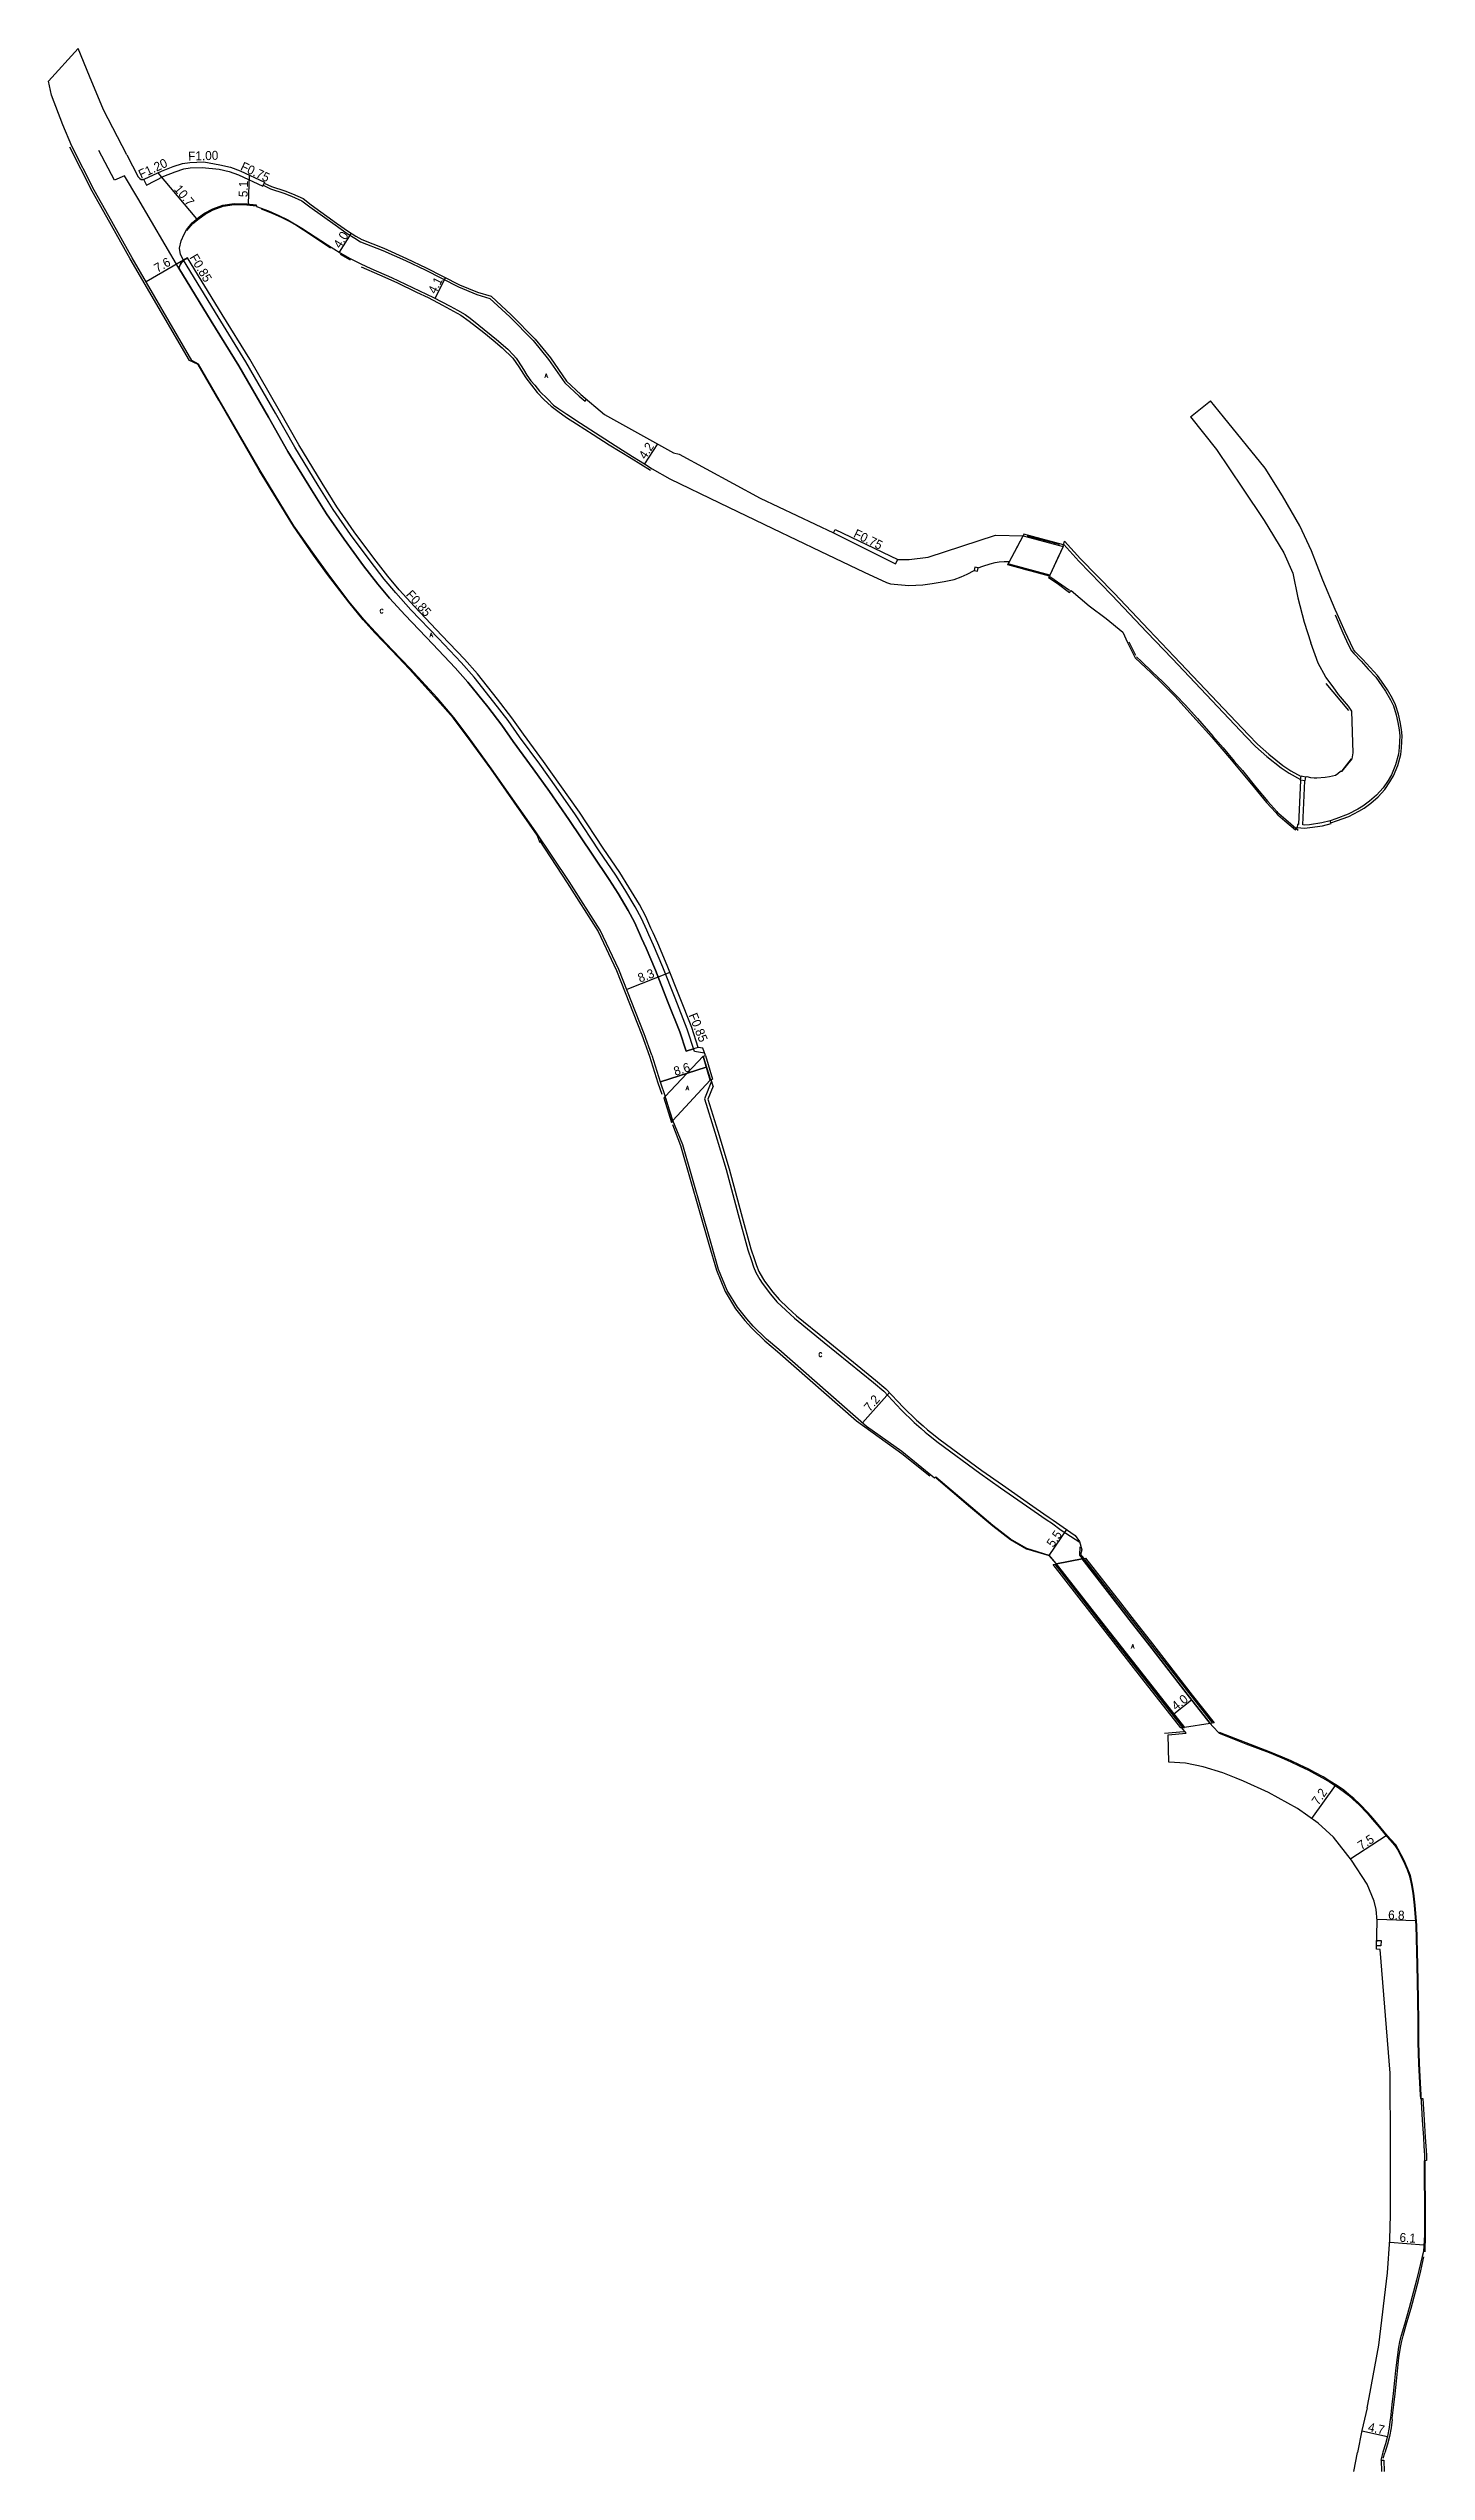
# Model space of a CAD drawing. Header units: metres. Extents: x -15200 to -14400, y -78000 to -76800.
# Drawn here: x -14757.8 to -14512.9, y -77400 to -76969.4 of the extents above; entities that cross this region are included whole.
import ezdxf

# ---------------------------------------------------------------- set-up
doc = ezdxf.new("R2010")
doc.units = ezdxf.units.M
doc.header["$LTSCALE"] = 2.5
for name, color, linetype in [('側溝・桝', 7, 'Continuous'), ('幅員', 7, 'Continuous'), ('歩道・分離帯・安全施設', 7, 'Continuous'), ('舗装', 7, 'Continuous'), ('道路', 7, 'Continuous')]:
    doc.layers.add(name, color=color, linetype=linetype)
doc.styles.get("Standard").update_dxf_attribs({"font": ''})
doc.styles.add('YOKO_DECO', font='txt.shx', dxfattribs={"bigfont": 'extfont.shx'})
doc.styles.get('Standard').set_extended_font_data('@MS PGothic')

msp = doc.modelspace()

# ---------------------------------------------------------------- texts
at = {"layer": '側溝・桝'}
for s, rotation, p in [('F1.00', 2, (-14732.95, -76989.33)), ('F1.20', 25, (-14741.35, -76992.56)), ('F0.75', 335, (-14723.82, -76990.9)), ('F0.85', 301, (-14732.79, -77006.5)), ('F0.75', 334, (-14614.9, -77056.15)), ('F0.85', 312, (-14694.39, -77066.51)), ('F0.85', 292, (-14644.09, -77141.17))]:
    msp.add_text(s, height=1.6, rotation=rotation, dxfattribs=at).set_placement(p)
at = {"layer": '幅員'}
for s, rotation, p in [('10.7', 310, (-14735.6, -76994.44)), ('5.1', 88, (-14722.43, -76995.82)), ('4.0', 58, (-14705.94, -77005.02)), ('7.6', 30, (-14738.45, -77009.26)), ('4.1', 63, (-14689.02, -77013.12)), ('4.2', 57, (-14651.71, -77042.51)), ('8.3', 21, (-14652.71, -77135.4)), ('8.6', 18, (-14646.41, -77151.98)), ('7.2', 49, (-14611.85, -77211.74)), ('5.5', 56, (-14579.25, -77235.87)), ('4.0', 38, (-14557.45, -77264.82)), ('7.2', 55, (-14532.17, -77281.7)), ('7.5', 33, (-14524.52, -77289.6)), ('6.8', 358, (-14519.78, -77301.85)), ('6.1', 356, (-14517.78, -77359.16)), ('4.7', 348, (-14523.44, -77392.82))]:
    msp.add_text(s, height=1.6, rotation=rotation, dxfattribs=at).set_placement(p)
at = {"layer": '舗装', "style": 'YOKO_DECO'}
for s, p in [('A', (-14669.63, -77027.88, 869.64)), ('C', (-14698.94, -77069.74, 852.75)), ('A', (-14690.07, -77073.97, 851.5)), ('A', (-14644.56, -77154.51, 841.96)), ('C', (-14620.97, -77201.88, 835.78)), ('A', (-14565.43, -77253.7, 828))]:
    msp.add_text(s, height=0.75, dxfattribs=at).set_placement(p)

# ---------------------------------------------------------------- linework, layer by layer
at = {"layer": '側溝・桝'}
for points in [[(-14740.91, -76992.61), (-14740.38, -76993.68), (-14737.31, -76992.04), (-14735.32, -76991.29), (-14733.76, -76990.79), (-14732.6, -76990.6), (-14730.5, -76990.52), (-14727.45, -76990.82), (-14725.68, -76991.22), (-14724.03, -76991.84), (-14719.73, -76993.82), (-14719.5, -76993.3)], [(-14719.67, -76993.69), (-14718.36, -76994.3), (-14715.97, -76995.06), (-14714.64, -76995.61), (-14712.79, -76996.42), (-14711.36, -76997.49), (-14706.88, -77000.73), (-14704.73, -77002.26), (-14703.38, -77003.08), (-14702.34, -77003.71), (-14698.37, -77005.25), (-14694.34, -77007.07), (-14690.88, -77008.73), (-14684.92, -77011.75), (-14681.71, -77013.1), (-14679.38, -77013.78), (-14675.82, -77017.09), (-14671.66, -77021.3), (-14668.96, -77024.64), (-14666.05, -77028.78), (-14663.49, -77031.18), (-14662.45, -77032.05), (-14662.18, -77031.72)], [(-14641.22, -77147.92), (-14643.02, -77147.64), (-14644.29, -77143.64), (-14646.47, -77138.17), (-14648.64, -77132.66), (-14650.3, -77128.72), (-14651.12, -77126.91), (-14651.51, -77126.06), (-14652.41, -77124.02), (-14653.54, -77121.9), (-14655.38, -77118.83), (-14656.97, -77116.27), (-14659.93, -77111.96), (-14664.16, -77105.57), (-14667.62, -77100.63), (-14670.52, -77096.57), (-14674.08, -77091.7), (-14676.13, -77088.8), (-14678.64, -77085.53), (-14682.17, -77081.08), (-14684.5, -77078.48), (-14688.48, -77074.26), (-14693.39, -77069.14), (-14696.11, -77066.11), (-14698.17, -77063.67), (-14700.67, -77060.45), (-14704.14, -77055.74), (-14707.24, -77051.32), (-14709.88, -77047.07), (-14714.05, -77040.25), (-14717.49, -77034.2), (-14722.75, -77025.04), (-14727.67, -77017.09), (-14733.83, -77006.99), (-14733.12, -77006.56)], [(-14618.33, -77055.47), (-14607.28, -77060.94), (-14606.91, -77060.2)], [(-14577.41, -77057.53), (-14574.74, -77060.51), (-14568.84, -77066.54), (-14562.65, -77073.08), (-14558.16, -77077.8), (-14544.98, -77091.69), (-14543.32, -77093.42), (-14541.31, -77095.19), (-14538.77, -77097.22), (-14537.34, -77098.19), (-14535.32, -77099.3)], [(-14529.19, -77070.04), (-14527.79, -77073.22), (-14526.84, -77075.27), (-14526.25, -77076.4), (-14525.88, -77076.91), (-14524.57, -77078.24), (-14523.28, -77079.68), (-14521.97, -77081.09), (-14520.85, -77082.64), (-14520.21, -77083.57), (-14519.35, -77085.11), (-14518.82, -77086.17), (-14518.32, -77087.78), (-14518.01, -77089.14), (-14517.8, -77090.45), (-14517.67, -77091.53), (-14517.79, -77093.61), (-14517.93, -77094.79), (-14518.44, -77096.68), (-14519.18, -77098.44), (-14519.78, -77099.48), (-14520.66, -77100.79), (-14521.83, -77102.08), (-14523.09, -77103.16), (-14524.23, -77104.04), (-14525.16, -77104.58), (-14526.88, -77105.48), (-14529.06, -77106.26), (-14530.04, -77106.62)], [(-14535.34, -77099.43), (-14535.68, -77107.31), (-14535.86, -77107.3), (-14535.91, -77107.83)], [(-14529.92, -77107.02), (-14530.04, -77106.62), (-14531.53, -77106.99), (-14533.71, -77107.33), (-14534.6, -77107.4), (-14534.89, -77107.37), (-14534.56, -77099.55)], [(-14639.97, -77152.93), (-14641.21, -77156.07), (-14639.38, -77161.96), (-14637.38, -77168.63), (-14635.25, -77176.58), (-14633.53, -77182.9), (-14632.9, -77184.75), (-14632.53, -77185.89), (-14632.09, -77186.9), (-14631.43, -77188.13), (-14631.01, -77188.79), (-14629.51, -77190.73), (-14628.36, -77192.1), (-14626.8, -77193.6), (-14625.23, -77195), (-14619.95, -77199.33), (-14611.21, -77206.47), (-14609.38, -77207.99), (-14606.27, -77211.3), (-14603.95, -77213.56), (-14602.76, -77214.61), (-14602.01, -77215.31), (-14601.45, -77215.77), (-14599.72, -77217.1), (-14592.31, -77222.55), (-14588.65, -77225.16), (-14583.22, -77228.9), (-14581.28, -77230.26), (-14580.33, -77230.93), (-14579.6, -77231.4), (-14577.84, -77232.67), (-14574.55, -77234.85)]]:
    msp.add_lwpolyline(points, dxfattribs=at)
for points in [[(-14592.6, -77061.7), (-14593.21, -77061.58), (-14593.32, -77062.15), (-14592.7, -77062.27)], [(-14534.56, -77099.55), (-14535.34, -77099.43), (-14535.22, -77098.65), (-14534.42, -77098.8)], [(-14521.01, -77305.62), (-14521.04, -77306.57), (-14521.83, -77306.55), (-14521.81, -77305.6)]]:
    msp.add_lwpolyline(points, close=True, dxfattribs=at)
at = {"layer": '幅員'}
for points in [[(-14738.38, -76991.46), (-14731.49, -76999.67)], [(-14722.12, -76991.87), (-14722.29, -76997)], [(-14704.02, -77002.19), (-14706.17, -77005.56)], [(-14733.83, -77006.99), (-14740.44, -77010.84)], [(-14687.27, -77010.09), (-14689.13, -77013.78)], [(-14649.58, -77039.65), (-14651.91, -77043.18)], [(-14647.38, -77133.59), (-14655.06, -77136.61)], [(-14640.91, -77150.42), (-14649.06, -77153.03)], [(-14649.06, -77153.03), (-14640.91, -77150.42)], [(-14608.39, -77208.22), (-14613.15, -77213.65)], [(-14579.98, -77237.18), (-14576.88, -77232.61)], [(-14557.85, -77265.32), (-14554.67, -77262.85)], [(-14529.18, -77278.08), (-14533.35, -77283.94)], [(-14520.08, -77287.03), (-14526.39, -77291.1)], [(-14514.91, -77302.11), (-14521.73, -77301.92)], [(-14513.41, -77359.76), (-14519.48, -77359.31)], [(-14524.46, -77392.77), (-14519.87, -77393.77)]]:
    msp.add_lwpolyline(points, dxfattribs=at)
at = {"layer": '歩道・分離帯・安全施設'}
for points in [[(-14670.46, -77110.53), (-14670.95, -77109.17), (-14679.16, -77097.47), (-14683.33, -77091.69), (-14685.9, -77088.35), (-14688.68, -77085.22), (-14693.65, -77079.67), (-14696.78, -77076.37), (-14699.79, -77073.21), (-14701.86, -77070.94), (-14704.46, -77067.8), (-14708.21, -77062.83), (-14710.71, -77059.4), (-14714.29, -77054.25), (-14720.3, -77044.41), (-14727.56, -77031.9), (-14731.23, -77025.54), (-14732.76, -77024.82), (-14743.27, -77006.76), (-14747.43, -76999.36), (-14750.06, -76994.72), (-14754.02, -76986.94)], [(-14733.19, -77001.73), (-14732.14, -77000.47), (-14731.05, -76999.56), (-14729.98, -76998.81), (-14728.53, -76998.04), (-14726.75, -76997.39), (-14724.8, -76997.12), (-14722.57, -76997.19), (-14720.89, -76997.35)], [(-14720, -76997.89), (-14717.92, -76998.69), (-14716.31, -76999.4), (-14715.06, -77000.06), (-14713.67, -77000.86), (-14712.49, -77001.6), (-14710.58, -77002.85), (-14707.68, -77004.78)], [(-14642.38, -77146.89), (-14643.17, -77147.14), (-14644.52, -77147.57), (-14645.62, -77144.11), (-14647.79, -77138.69), (-14649.95, -77133.19), (-14651.59, -77129.28), (-14652.41, -77127.5), (-14652.8, -77126.64), (-14653.68, -77124.64), (-14654.77, -77122.6), (-14656.59, -77119.57), (-14658.16, -77117.05), (-14661.1, -77112.75), (-14665.33, -77106.37), (-14668.78, -77101.45), (-14671.66, -77097.4), (-14675.23, -77092.53), (-14677.27, -77089.64), (-14679.76, -77086.4), (-14683.26, -77081.99), (-14685.54, -77079.44), (-14689.51, -77075.24), (-14694.43, -77070.1), (-14697.18, -77067.04), (-14699.28, -77064.56), (-14701.8, -77061.31), (-14705.29, -77056.57), (-14708.43, -77052.1), (-14711.09, -77047.81), (-14715.27, -77040.97), (-14718.72, -77034.9), (-14723.97, -77025.77), (-14728.88, -77017.83), (-14734.61, -77008.43), (-14734.56, -77008.23), (-14734.46, -77007.96), (-14734.35, -77007.72), (-14734.15, -77007.4), (-14733.83, -77006.99), (-14733.12, -77006.56)], [(-14733.83, -77006.99), (-14734.15, -77007.4), (-14734.35, -77007.72), (-14734.46, -77007.96), (-14734.56, -77008.23), (-14734.61, -77008.43), (-14728.88, -77017.83), (-14723.97, -77025.77), (-14718.72, -77034.9), (-14715.27, -77040.97), (-14711.09, -77047.81), (-14708.43, -77052.1), (-14705.29, -77056.57), (-14701.8, -77061.31), (-14699.28, -77064.56), (-14697.18, -77067.04), (-14694.43, -77070.1), (-14689.51, -77075.24), (-14685.54, -77079.44), (-14683.26, -77081.99), (-14679.76, -77086.4), (-14677.27, -77089.64), (-14675.23, -77092.53), (-14671.66, -77097.4), (-14668.78, -77101.45), (-14665.33, -77106.37), (-14661.1, -77112.75), (-14658.16, -77117.05), (-14656.59, -77119.57), (-14654.77, -77122.6), (-14653.68, -77124.64), (-14652.8, -77126.64), (-14652.41, -77127.5), (-14651.59, -77129.28), (-14649.95, -77133.19), (-14647.79, -77138.69), (-14645.62, -77144.11), (-14644.52, -77147.57), (-14643.17, -77147.14)], [(-14705.96, -77005.91), (-14704.17, -77006.95)], [(-14702.24, -77008.16), (-14698.98, -77009.62), (-14695.9, -77010.99), (-14692.42, -77012.66), (-14690.34, -77013.6), (-14687.79, -77014.97), (-14684.51, -77016.77), (-14683.06, -77017.82), (-14680.47, -77019.82), (-14678.77, -77021.19), (-14677.21, -77022.55), (-14675.31, -77024.42), (-14674.2, -77025.98), (-14672.96, -77027.91), (-14671.99, -77029.21), (-14670.94, -77030.54), (-14669.73, -77031.79), (-14668.47, -77032.92), (-14667.31, -77033.82), (-14665.75, -77034.93), (-14663.97, -77036.11), (-14661.03, -77037.98), (-14658.16, -77039.82), (-14654.25, -77042.21), (-14650.85, -77044.31)], [(-14578.14, -77057.54), (-14583.91, -77056.03)], [(-14586.49, -77061.32), (-14583.94, -77062.01), (-14580.88, -77062.82)], [(-14579.87, -77063.23), (-14576.36, -77065.65)], [(-14565.83, -77074.82), (-14564.64, -77077.19)], [(-14564.46, -77077.47), (-14563.6, -77078.33), (-14561.7, -77080.14), (-14559.79, -77081.95), (-14557.4, -77084.35), (-14555.85, -77086.04), (-14553.65, -77088.47), (-14550.9, -77091.59), (-14549.09, -77093.67), (-14547.1, -77096.01), (-14545.66, -77097.72), (-14543.31, -77100.62), (-14541.15, -77103.22), (-14539.53, -77104.99), (-14539.35, -77105.2), (-14539.19, -77105.35), (-14537.92, -77106.42), (-14535.74, -77108.27)], [(-14530.81, -77082.2), (-14526.81, -77087.01)], [(-14526.31, -77095.59), (-14527.98, -77097.76)], [(-14670.56, -77110.14), (-14665.64, -77117.63), (-14660.15, -77126.28), (-14656.87, -77133.21), (-14652.36, -77144.68), (-14651.02, -77148.46)], [(-14651.02, -77148.46), (-14649.52, -77153.18), (-14648.83, -77155.23)], [(-14640.12, -77152.72), (-14641.42, -77148.55)], [(-14648.19, -77155.88), (-14646.85, -77160.2)], [(-14646.91, -77160.6), (-14645.52, -77164.36), (-14640.47, -77181.9), (-14639.13, -77186.52), (-14637.59, -77190.28), (-14635.75, -77193.34), (-14634.07, -77195.42), (-14632.91, -77196.73), (-14630.49, -77199.06), (-14628.29, -77200.94), (-14614.23, -77213.29), (-14606.15, -77219.1), (-14601.18, -77223.02)], [(-14600.07, -77223.39), (-14593.95, -77228.59), (-14590.02, -77231.92), (-14586.87, -77234.35), (-14583.99, -77236.02), (-14580, -77237.23), (-14578.84, -77238.55)], [(-14574.09, -77237.75), (-14574.53, -77237.14), (-14574.51, -77235.66)], [(-14578.96, -77238.76), (-14568.24, -77252.57), (-14556.28, -77267.78)], [(-14550.93, -77266.98), (-14573.7, -77237.86)], [(-14556.05, -77268.56), (-14559.48, -77268.86)], [(-14513.15, -77360.98), (-14513.11, -77357.91), (-14513.13, -77354.18), (-14513.13, -77351.64), (-14513.16, -77348.5), (-14513.17, -77345.73), (-14513.24, -77343.78), (-14513.33, -77342.18), (-14513.43, -77340.62), (-14513.64, -77337.54), (-14513.9, -77333.09), (-14514, -77330.89), (-14514.17, -77327.51), (-14514.28, -77323.75), (-14514.33, -77320.11), (-14514.37, -77315.98), (-14514.47, -77309.92), (-14514.66, -77302.95), (-14514.96, -77299.34), (-14515.18, -77297.22), (-14515.42, -77295.8), (-14515.72, -77294.38), (-14515.84, -77293.95), (-14516.23, -77292.96), (-14516.89, -77291.43), (-14517.95, -77289.38), (-14518.4, -77288.64), (-14519.35, -77287.63), (-14520.2, -77286.63), (-14521.25, -77285.36), (-14522.44, -77283.95), (-14523.37, -77282.88), (-14524.76, -77281.42), (-14525.85, -77280.41), (-14526.72, -77279.67), (-14527.65, -77278.92), (-14528.74, -77278.15), (-14530.1, -77277.28), (-14531.33, -77276.55), (-14532.77, -77275.78), (-14533.85, -77275.2), (-14535.48, -77274.4), (-14536.96, -77273.71), (-14538.55, -77273.02), (-14540.85, -77272.08), (-14544.98, -77270.51), (-14549.72, -77268.63)], [(-14519.06, -77390.76), (-14519.02, -77390.52), (-14518.75, -77388.16), (-14518.53, -77386.2), (-14518.29, -77383.91), (-14518.1, -77382.15), (-14517.84, -77379.79), (-14517.56, -77377.97), (-14517.39, -77377.04), (-14517.09, -77375.89), (-14516.55, -77373.94), (-14515.69, -77370.96), (-14514.38, -77366.03), (-14513.97, -77364.35), (-14513.39, -77361.87)], [(-14519.06, -77390.76), (-14519.24, -77392.21), (-14519.53, -77393.77), (-14519.89, -77395.14), (-14520.36, -77396.66)], [(-14520.66, -77397.6), (-14520.36, -77396.66)], [(-14520.87, -77400), (-14520.95, -77397.96)]]:
    msp.add_lwpolyline(points, dxfattribs=at)
at = {"layer": '舗装'}
for points in [[(-14734.61, -77008.43), (-14741.92, -76995.97), (-14744.27, -76992.02), (-14746.05, -76992.8), (-14748.84, -76987.51)], [(-14587.06, -77060.53), (-14584.59, -77055.97)], [(-14577.5, -77057.86), (-14579.9, -77062.95)], [(-14641.5, -77148.45), (-14648.23, -77155.62)], [(-14640.24, -77152.7), (-14646.87, -77159.92)], [(-14574.15, -77237.82), (-14578.67, -77238.66)], [(-14551.38, -77267.07), (-14555.92, -77267.78)]]:
    msp.add_lwpolyline(points, dxfattribs=at)
at = {"layer": '道路'}
for points in [[(-14757.8, -76975.18), (-14752.51, -76969.37)], [(-14743.88, -76988.27), (-14748.03, -76980.29), (-14750.51, -76974.31), (-14752.51, -76969.37)], [(-14753.67, -76986.76), (-14755.28, -76982.95), (-14757.28, -76977.68), (-14757.8, -76975.18)], [(-14650.61, -77148.31), (-14651.95, -77144.52), (-14656.47, -77133.04), (-14659.77, -77126.06), (-14665.27, -77117.39), (-14671.19, -77108.6), (-14679.06, -77097.4), (-14683.23, -77091.62), (-14685.8, -77088.28), (-14688.71, -77084.77), (-14693.56, -77079.59), (-14696.7, -77076.29), (-14699.7, -77073.12), (-14701.77, -77070.86), (-14704.37, -77067.72), (-14708.11, -77062.76), (-14710.61, -77059.33), (-14714.19, -77054.19), (-14720.2, -77044.35), (-14727.45, -77031.84), (-14731.14, -77025.45), (-14732.32, -77024.8), (-14742.92, -77006.57), (-14747.08, -76999.17), (-14749.71, -76994.53), (-14753.67, -76986.76)], [(-14743.88, -76988.27), (-14741.86, -76992.18), (-14741.59, -76992.49), (-14741.32, -76992.64), (-14741.01, -76992.64), (-14740.69, -76992.53), (-14737.71, -76991.15), (-14735.64, -76990.37), (-14733.99, -76989.84), (-14732.7, -76989.62), (-14730.19, -76989.54), (-14727.33, -76990.06), (-14725.46, -76990.48), (-14723.74, -76991.13), (-14719.42, -76993.12), (-14719.5, -76993.3), (-14718.2, -76993.91), (-14715.82, -76994.66), (-14714.47, -76995.22), (-14712.57, -76996.05), (-14711.11, -76997.14), (-14706.63, -77000.39), (-14704.5, -77001.91), (-14703.16, -77002.72), (-14702.15, -77003.33), (-14698.2, -77004.86), (-14694.17, -77006.69), (-14690.69, -77008.35), (-14684.74, -77011.37), (-14681.57, -77012.7), (-14679.16, -77013.41), (-14675.52, -77016.78), (-14671.34, -77021.01), (-14668.62, -77024.38), (-14665.73, -77028.5), (-14663.21, -77030.86), (-14658.98, -77034.41), (-14646.74, -77041.23), (-14645.73, -77041.49), (-14631.35, -77049.29), (-14618.33, -77055.47), (-14618.03, -77054.87), (-14606.91, -77060.2), (-14604.86, -77060.21), (-14601.5, -77059.78), (-14589.5, -77055.88), (-14584.59, -77055.97), (-14577.5, -77057.86), (-14577.26, -77056.96), (-14574.43, -77060.09), (-14568.46, -77066.19), (-14562.28, -77072.72), (-14557.78, -77077.44), (-14544.6, -77091.33), (-14542.96, -77093.04), (-14540.98, -77094.79), (-14538.46, -77096.8), (-14537.07, -77097.74), (-14535.23, -77098.75), (-14535.22, -77098.65), (-14534.42, -77098.8), (-14534.2, -77098.74), (-14533.57, -77098.91), (-14532.9, -77098.97), (-14532.4, -77098.99), (-14530.96, -77098.9), (-14530.18, -77098.78), (-14529.14, -77098.52), (-14528.67, -77098.22), (-14528.24, -77097.83), (-14527.91, -77097.83), (-14526.14, -77095.6), (-14526, -77094.55), (-14526.21, -77087.15), (-14526.83, -77086.26), (-14528.56, -77084.18), (-14529.54, -77082.81)], [(-14639.71, -77153.8), (-14640.05, -77152.64), (-14640.24, -77152.7), (-14641.5, -77148.45), (-14641.07, -77148.32), (-14641.55, -77147.02), (-14642.38, -77146.89), (-14643.5, -77143.35), (-14645.7, -77137.86), (-14647.87, -77132.35), (-14649.53, -77128.38), (-14650.36, -77126.56), (-14650.75, -77125.72), (-14651.66, -77123.65), (-14652.81, -77121.49), (-14654.67, -77118.4), (-14656.27, -77115.82), (-14659.24, -77111.5), (-14663.47, -77105.1), (-14666.94, -77100.15), (-14669.84, -77096.08), (-14673.41, -77091.21), (-14675.46, -77088.31), (-14677.99, -77085.02), (-14681.54, -77080.54), (-14683.88, -77077.92), (-14687.88, -77073.68), (-14692.78, -77068.57), (-14695.48, -77065.56), (-14697.53, -77063.15), (-14700, -77059.95), (-14703.47, -77055.26), (-14706.55, -77050.86), (-14709.17, -77046.63), (-14713.33, -77039.82), (-14716.76, -77033.79), (-14722.04, -77024.61), (-14726.96, -77016.66), (-14733.12, -77006.56), (-14733.83, -77006.99), (-14734.36, -77006.01), (-14734.52, -77004.84), (-14734.24, -77003.54), (-14733.7, -77002.36), (-14733.27, -77001.61), (-14732.28, -77000.33), (-14731.17, -76999.4), (-14730.09, -76998.64), (-14728.61, -76997.86), (-14726.8, -76997.2), (-14724.81, -76996.92), (-14722.56, -76996.99), (-14720.87, -76997.15), (-14720.86, -76997.46), (-14718.68, -76998.24), (-14716.85, -76999.04), (-14715.29, -76999.84), (-14712.8, -77001.33), (-14708.2, -77004.27), (-14705.96, -77005.69), (-14704.21, -77006.69), (-14702.31, -77007.67), (-14700.51, -77008.46), (-14696.83, -77010.1), (-14689.41, -77013.64), (-14686.4, -77015.16), (-14685.11, -77015.87), (-14683.79, -77016.68), (-14682.87, -77017.33), (-14681.34, -77018.55), (-14678.18, -77021.08), (-14676.2, -77022.83), (-14675.15, -77023.87), (-14674.7, -77024.42), (-14674.33, -77024.95), (-14673.38, -77026.41), (-14672.79, -77027.42), (-14672.07, -77028.43), (-14671.36, -77029.23), (-14670.53, -77030.29), (-14669.06, -77031.72), (-14668.04, -77032.74), (-14667.13, -77033.43), (-14665.71, -77034.38), (-14663.29, -77035.99), (-14659.77, -77038.22), (-14657.1, -77039.93), (-14654.02, -77041.87), (-14651.89, -77043.19), (-14650.55, -77044.08), (-14647.37, -77045.85), (-14638.55, -77050.14), (-14629.09, -77054.71), (-14620.71, -77058.72), (-14612.86, -77062.44), (-14608.91, -77064.27), (-14608.17, -77064.52), (-14604.93, -77064.84), (-14602.44, -77064.68), (-14600.78, -77064.47), (-14598.64, -77064.09), (-14596.9, -77063.73), (-14595.63, -77063.29), (-14594.55, -77062.8), (-14593.32, -77062.15), (-14592.7, -77062.27), (-14592.6, -77061.7), (-14591.8, -77061.38), (-14590.48, -77060.95), (-14589.6, -77060.75), (-14588.86, -77060.62), (-14588, -77060.53), (-14587.06, -77060.53), (-14587.29, -77060.95), (-14587.1, -77061), (-14579.9, -77062.95), (-14579.95, -77063.16), (-14580.13, -77063.42), (-14578.54, -77064.39), (-14576.36, -77066.06), (-14576.07, -77065.71), (-14572.86, -77068.43), (-14569.86, -77070.67), (-14566.89, -77073.11), (-14566.08, -77074.94), (-14564.88, -77077.32), (-14564.68, -77077.64), (-14563.79, -77078.53), (-14561.89, -77080.35), (-14559.98, -77082.15), (-14557.6, -77084.54), (-14556.05, -77086.23), (-14553.86, -77088.66), (-14551.11, -77091.77), (-14549.31, -77093.85), (-14547.31, -77096.19), (-14545.88, -77097.9), (-14545.81, -77097.98), (-14543.52, -77100.8), (-14541.36, -77103.4), (-14539.74, -77105.18), (-14539.54, -77105.4), (-14539.37, -77105.56), (-14538.1, -77106.63), (-14536.24, -77108.21), (-14535.91, -77107.83), (-14534.6, -77107.93), (-14533.65, -77107.85), (-14531.42, -77107.52), (-14529.89, -77107.13), (-14529.92, -77107.02), (-14528.91, -77106.65), (-14526.72, -77105.86), (-14524.96, -77104.94), (-14524, -77104.38), (-14522.83, -77103.48), (-14521.54, -77102.38), (-14520.33, -77101.04), (-14519.43, -77099.7), (-14518.81, -77098.62), (-14518.05, -77096.82), (-14517.53, -77094.87), (-14517.38, -77093.65), (-14517.25, -77091.52), (-14517.39, -77090.39), (-14517.6, -77089.06), (-14517.92, -77087.67), (-14518.43, -77086.02), (-14518.98, -77084.92), (-14519.86, -77083.35), (-14520.51, -77082.4), (-14521.65, -77080.83), (-14522.98, -77079.4), (-14524.27, -77077.95), (-14525.56, -77076.64), (-14525.89, -77076.18), (-14526.47, -77075.09), (-14527.41, -77073.05), (-14528.81, -77069.87)], [(-14554.89, -77034.83), (-14551.3, -77032.02)], [(-14554.89, -77034.83), (-14550.26, -77040.66), (-14545.61, -77047.49), (-14541.78, -77053.26), (-14538.31, -77059.02), (-14536.69, -77062.65), (-14535.79, -77067.01), (-14534.68, -77071.31), (-14533.48, -77075)], [(-14529.16, -77069.08), (-14531.34, -77063.85), (-14533.35, -77058.64), (-14535.43, -77054.23), (-14538.54, -77048.89), (-14541.63, -77043.94), (-14549.04, -77034.86), (-14551.3, -77032.02)], [(-14528.81, -77069.87), (-14529.16, -77069.08)], [(-14650.61, -77148.31), (-14649.1, -77153.05), (-14648.23, -77155.62)], [(-14523.51, -77388.65), (-14523.11, -77386.85), (-14521.43, -77377.55), (-14519.88, -77364.66), (-14519.45, -77358.78), (-14519.36, -77354.4), (-14519.35, -77342.34), (-14519.41, -77329.19), (-14521.19, -77307.23), (-14521.85, -77307.16), (-14521.71, -77302.15), (-14521.9, -77300.14), (-14522.22, -77298.61), (-14523.49, -77295.59), (-14526.24, -77291.33), (-14529.45, -77287.27), (-14532.22, -77284.75), (-14535.88, -77282.15), (-14541.04, -77279.3), (-14545.48, -77277.3), (-14546.74, -77276.78), (-14549.11, -77275.85), (-14552.6, -77274.75), (-14555.78, -77274.09), (-14558.71, -77273.94), (-14558.86, -77269.08), (-14555.66, -77268.77), (-14556.41, -77267.83), (-14555.92, -77267.78), (-14563.05, -77258.68), (-14578.67, -77238.66), (-14579.97, -77237.19), (-14583.97, -77235.97), (-14586.84, -77234.31), (-14589.98, -77231.88), (-14593.91, -77228.55), (-14600.13, -77223.28), (-14600.37, -77223.46), (-14606.16, -77218.73), (-14612.43, -77214.28), (-14628, -77200.61), (-14630.2, -77198.73), (-14632.59, -77196.43), (-14633.73, -77195.13), (-14635.39, -77193.08), (-14637.2, -77190.08), (-14638.72, -77186.38), (-14640.05, -77181.78), (-14645.1, -77164.22), (-14646.87, -77159.92), (-14648.23, -77155.62)], [(-14639.71, -77153.8), (-14640.62, -77156.09), (-14638.85, -77161.8), (-14636.84, -77168.47), (-14634.71, -77176.43), (-14633, -77182.73), (-14632.37, -77184.57), (-14632.01, -77185.68), (-14631.57, -77186.72), (-14630.94, -77187.86), (-14630.55, -77188.47), (-14629.07, -77190.38), (-14627.95, -77191.71), (-14626.42, -77193.19), (-14624.87, -77194.58), (-14619.59, -77198.89), (-14610.86, -77206.04), (-14609, -77207.58), (-14605.86, -77210.87), (-14603.54, -77213.13), (-14602.36, -77214.17), (-14601.62, -77214.86), (-14601.08, -77215.31), (-14599.36, -77216.62), (-14591.96, -77222.07), (-14588.31, -77224.67), (-14586.71, -77225.78), (-14582.88, -77228.41), (-14580.94, -77229.78), (-14580.01, -77230.43), (-14579.26, -77230.91), (-14577.49, -77232.19), (-14575.35, -77233.64), (-14574.6, -77234.69), (-14574.17, -77236.18), (-14574.41, -77237.04), (-14573.86, -77237.74), (-14574.15, -77237.82)], [(-14574.15, -77237.82), (-14567.8, -77245.96), (-14565.76, -77248.59), (-14562.11, -77253.26), (-14555.04, -77262.37), (-14551.38, -77267.07), (-14550.93, -77267.57), (-14549.78, -77268.79), (-14545.04, -77270.67), (-14540.91, -77272.24), (-14538.62, -77273.18), (-14537.03, -77273.86), (-14535.55, -77274.56), (-14533.92, -77275.36), (-14532.85, -77275.93), (-14531.42, -77276.7), (-14530.19, -77277.43), (-14528.83, -77278.3), (-14527.75, -77279.06), (-14526.83, -77279.8), (-14525.96, -77280.54), (-14524.89, -77281.54), (-14523.5, -77283), (-14522.57, -77284.06), (-14521.38, -77285.47), (-14520.33, -77286.74), (-14519.47, -77287.74), (-14518.54, -77288.75), (-14518.1, -77289.46), (-14517.05, -77291.5), (-14516.39, -77293.03), (-14516.01, -77294.01), (-14515.89, -77294.42), (-14515.59, -77295.84), (-14515.35, -77297.24), (-14515.14, -77299.36), (-14514.84, -77302.96), (-14514.64, -77309.93), (-14514.54, -77315.98), (-14514.5, -77320.11), (-14514.46, -77323.76), (-14514.34, -77327.52), (-14514.17, -77330.9), (-14514.07, -77333.1), (-14514.03, -77333.73), (-14513.59, -77333.7), (-14513.37, -77337.52), (-14513.16, -77340.6), (-14513.06, -77342.16), (-14512.97, -77343.76), (-14512.94, -77344.74), (-14513.38, -77344.76), (-14513.34, -77345.73), (-14513.33, -77348.5), (-14513.3, -77351.64), (-14513.3, -77354.18), (-14513.28, -77357.91), (-14513.49, -77360.92), (-14513.72, -77361.8), (-14514.3, -77364.27), (-14514.71, -77365.96), (-14516.02, -77370.89), (-14516.88, -77373.87), (-14517.42, -77375.81), (-14517.72, -77376.96), (-14517.89, -77377.9), (-14518.17, -77379.72), (-14518.43, -77382.07), (-14518.62, -77383.84), (-14518.86, -77386.12), (-14519.08, -77388.09), (-14519.35, -77390.45), (-14519.39, -77390.7)], [(-14523.51, -77388.65), (-14524.46, -77392.73), (-14525.23, -77396.59)], [(-14519.39, -77390.7), (-14519.57, -77392.16), (-14519.86, -77393.7), (-14520.22, -77395.05), (-14520.68, -77396.57)], [(-14525.85, -77400), (-14525.23, -77396.59)], [(-14520.68, -77396.57), (-14521.08, -77397.98), (-14520.55, -77397.96), (-14520.47, -77400)]]:
    msp.add_lwpolyline(points, dxfattribs=at)
for points in [[(-14578.5, -77059.99), (-14579.9, -77062.95), (-14587.1, -77061), (-14587.29, -77060.95), (-14587.06, -77060.53), (-14585.76, -77058.13), (-14584.59, -77055.97), (-14577.5, -77057.86)], [(-14584.59, -77055.97), (-14577.5, -77057.86), (-14577.43, -77057.58), (-14584.52, -77055.69)], [(-14587.29, -77060.95), (-14587.1, -77061), (-14579.9, -77062.95), (-14579.95, -77063.16), (-14587.36, -77061.16)], [(-14646.87, -77159.92), (-14648.23, -77155.62), (-14641.5, -77148.45), (-14640.24, -77152.7)], [(-14640.24, -77152.7), (-14641.5, -77148.45), (-14641.07, -77148.32), (-14639.81, -77152.57)], [(-14648.46, -77155.86), (-14647.07, -77160.25), (-14646.87, -77159.92), (-14648.23, -77155.62)], [(-14551.38, -77267.07), (-14555.04, -77262.37), (-14562.11, -77253.26), (-14565.76, -77248.59), (-14567.8, -77245.96), (-14574.15, -77237.82), (-14573.53, -77237.66), (-14567.34, -77245.61), (-14565.3, -77248.23), (-14561.65, -77252.91), (-14554.58, -77262.02), (-14550.69, -77266.95)], [(-14556.6, -77267.85), (-14563.5, -77259.03), (-14579.27, -77238.81), (-14578.72, -77238.72), (-14563.05, -77258.68), (-14555.92, -77267.78)], [(-14574.15, -77237.82), (-14567.8, -77245.96), (-14565.76, -77248.59), (-14562.11, -77253.26), (-14555.04, -77262.37), (-14551.38, -77267.07), (-14555.92, -77267.78), (-14563.05, -77258.68), (-14578.67, -77238.66)]]:
    msp.add_lwpolyline(points, close=True, dxfattribs=at)
at = {"layer": '道路', "flags": 128}
msp.add_lwpolyline([(-14532.2, -77078.63), (-14533.48, -77075)], dxfattribs=at)
at = {"layer": '道路', "elevation": 881.13}
msp.add_lwpolyline([(-14529.54, -77082.81), (-14530.81, -77081.11), (-14532.2, -77078.63)], dxfattribs=at)

msp.set_redraw_order([(e.dxf.handle, doc.entitydb.next_handle()) for e in msp.query("TEXT MTEXT ATTDEF DIMENSION ARC_DIMENSION")])  # texts and dimensions are drawn at this point

doc.saveas('drawing.dxf')
